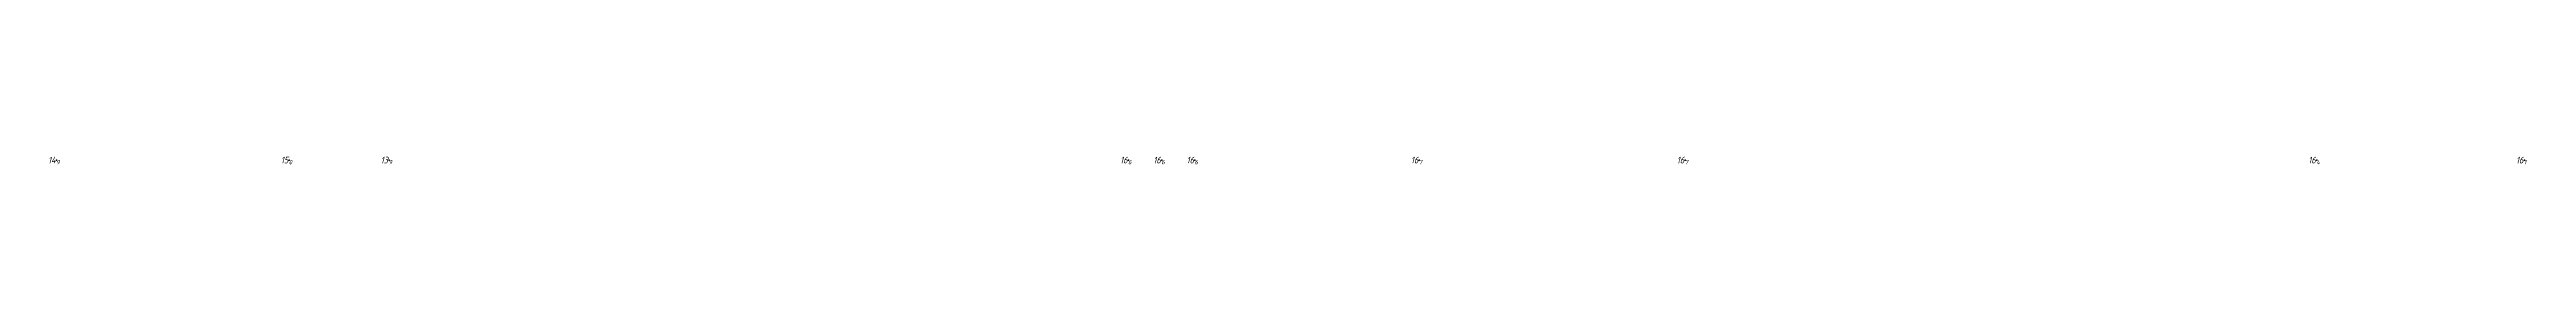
# Model space of a CAD drawing. Header units: metres. Extents: x 555406 to 556003, y 5031197 to 5031451.
# Drawn here: x 555415.1 to 555713.2, y 5031295.5 to 5031296.4 of the extents above; entities that cross this region are included whole.
import ezdxf
from ezdxf.enums import TextEntityAlignment as Align

# ---------------------------------------------------------------- set-up
doc = ezdxf.new("R2010")
doc.units = ezdxf.units.M
doc.layers.add('DEPTHS_TEXT', color=7, linetype='Continuous')
doc.layers.add('POINTS', color=8, linetype='Continuous')
doc.styles.add('ISO', font='iso')

msp = doc.modelspace()

# ---------------------------------------------------------------- texts
at = {"layer": 'DEPTHS_TEXT', "linetype": 'Continuous', "style": 'ISO', "oblique": 15}
for s, p in [('14', (555415.87, 5031296)), ('15', (555443.87, 5031296)), ('13', (555455.87, 5031296)), ('16', (555544.87, 5031296)), ('16', (555548.87, 5031296)), ('16', (555552.87, 5031296)), ('16', (555579.87, 5031296)), ('16', (555611.87, 5031296)), ('16', (555687.87, 5031296)), ('16', (555712.87, 5031296))]:
    msp.add_text(s, height=0.8, dxfattribs=at).set_placement(p, align=Align.MIDDLE_RIGHT)
for s, p in [('9', (555415.95, 5031296)), ('0', (555443.95, 5031296)), ('9', (555455.95, 5031296)), ('6', (555544.95, 5031296)), ('6', (555548.95, 5031296)), ('6', (555552.95, 5031296)), ('7', (555579.95, 5031296)), ('7', (555611.95, 5031296)), ('4', (555687.95, 5031296)), ('1', (555712.95, 5031296))]:
    msp.add_text(s, height=0.5, dxfattribs=at).set_placement(p, align=Align.TOP_LEFT)

# ---------------------------------------------------------------- linework, layer by layer
at = {"layer": 'POINTS', "linetype": 'Continuous'}
for p in [(555416, 5031296, 14.9), (555444, 5031296, 15), (555456, 5031296, 13.9), (555545, 5031296, 16.6), (555549, 5031296, 16.6), (555553, 5031296, 16.6), (555580, 5031296, 16.7), (555612, 5031296, 16.7), (555688, 5031296, 16.4), (555713, 5031296, 16.1)]:
    msp.add_point(p, dxfattribs=at)

msp.set_redraw_order([(e.dxf.handle, doc.entitydb.next_handle()) for e in msp.query("TEXT MTEXT ATTDEF DIMENSION ARC_DIMENSION")])  # texts and dimensions are drawn at this point

doc.saveas('drawing.dxf')
